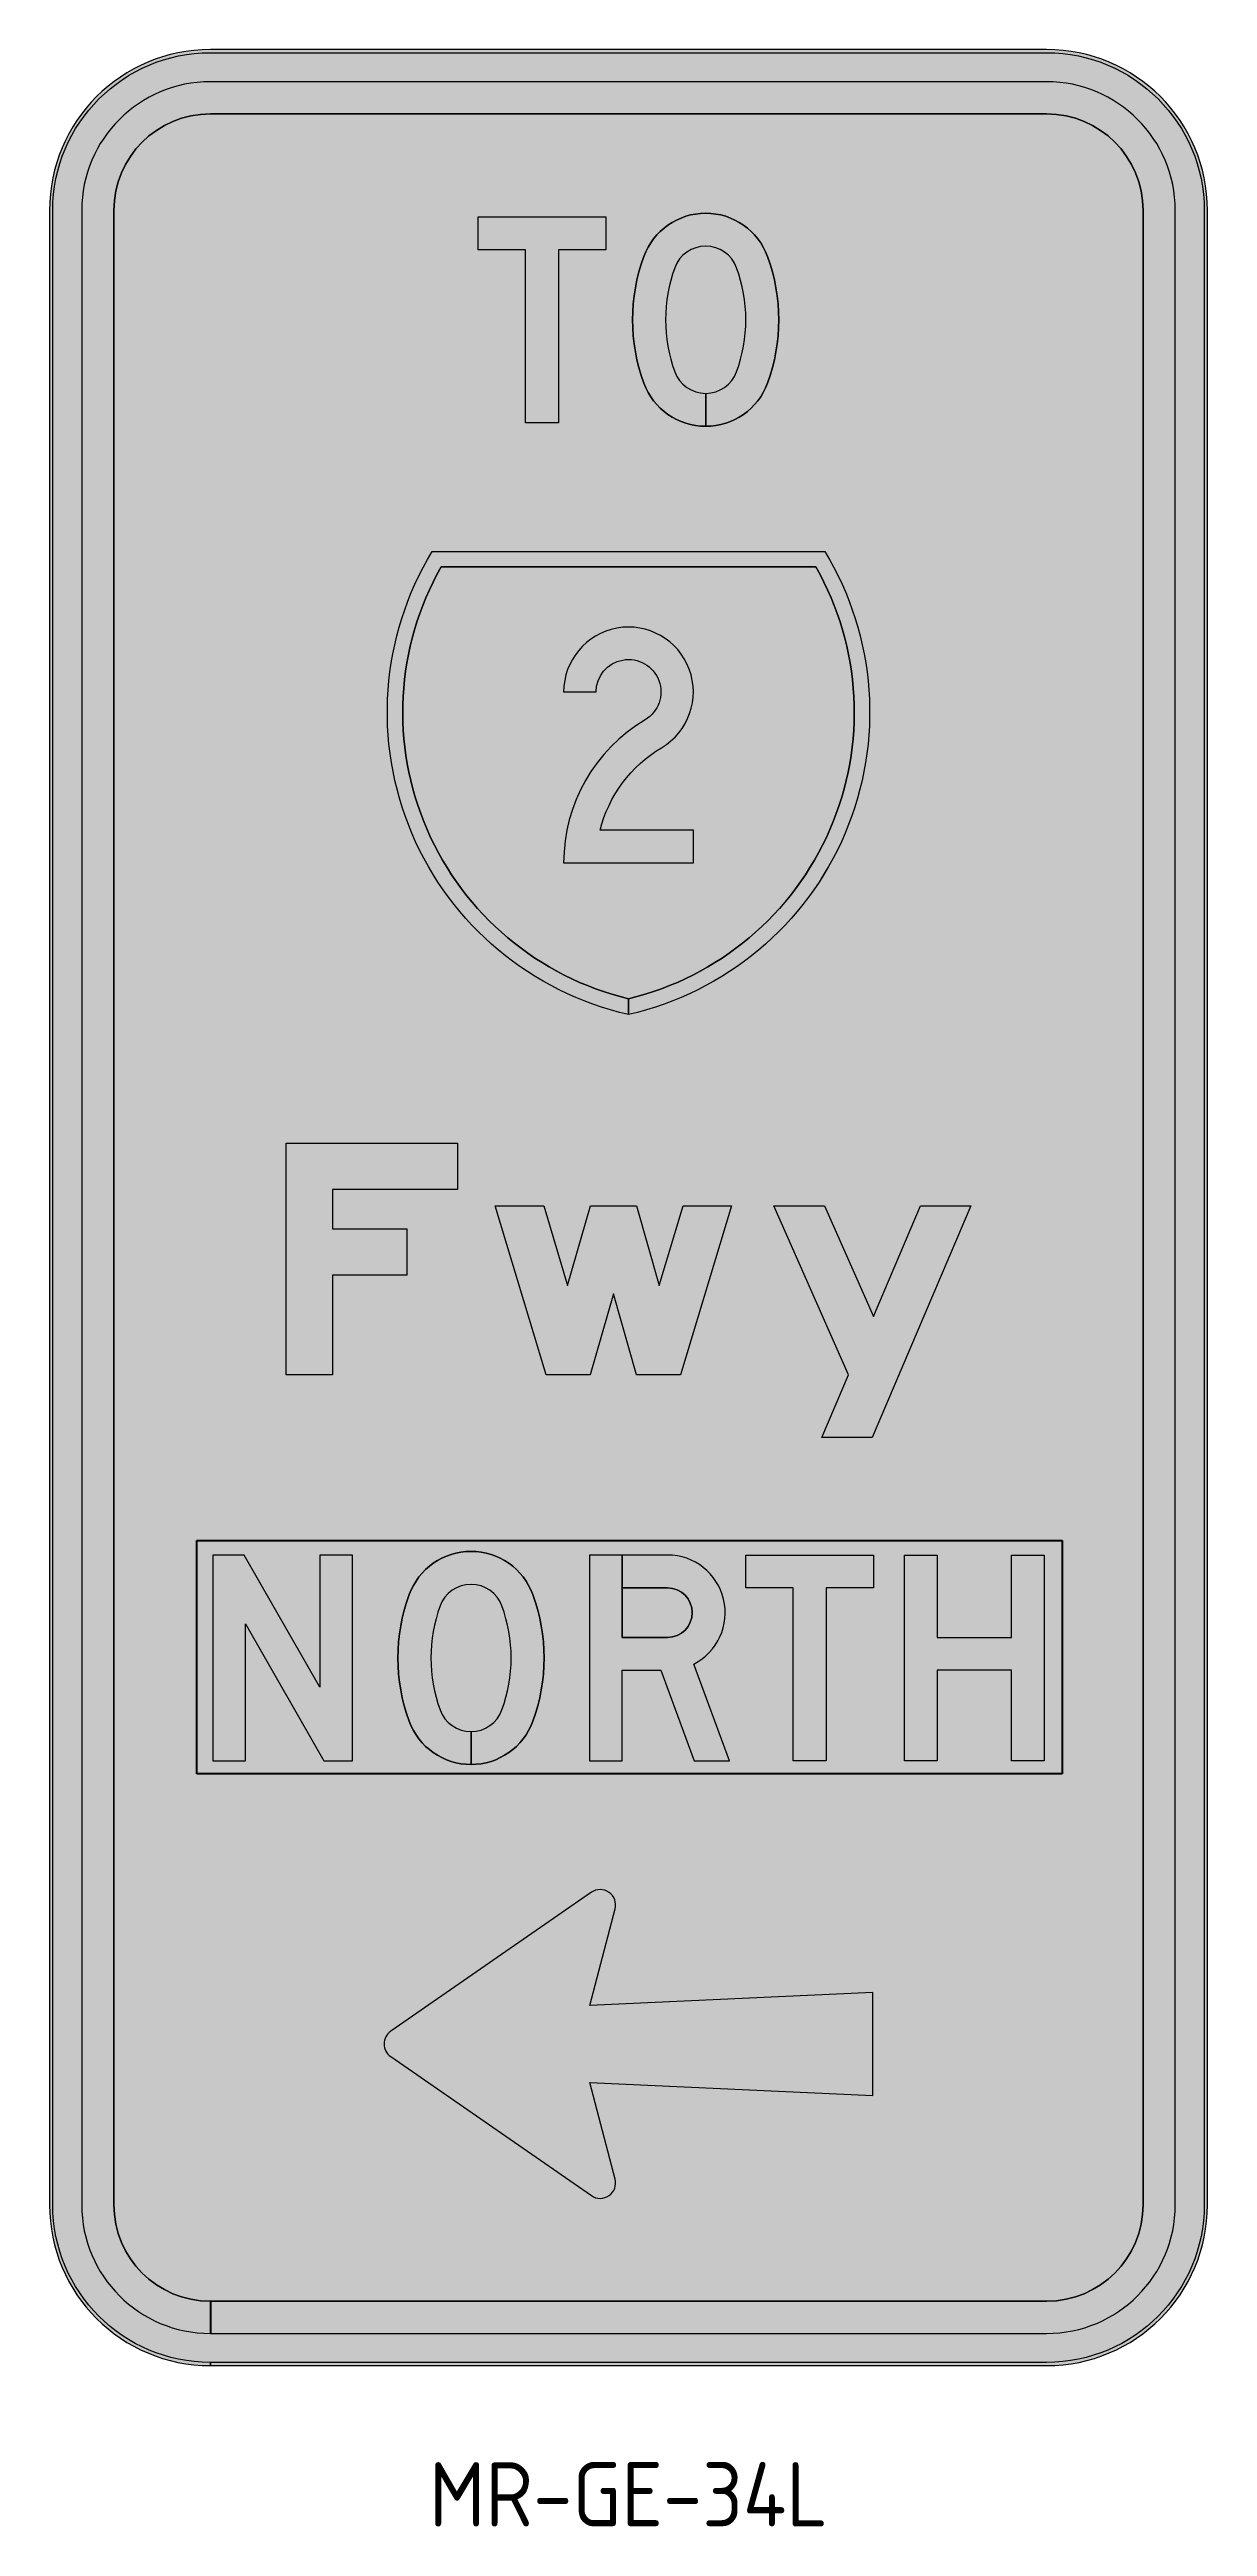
# Model space of a CAD drawing. Header units: millimetres. Extents: x 30918 to 31074, y 8489 to 8585.
# Drawn here: x 30917.5 to 30962.5, y 8488.6 to 8584.8 of the extents above; entities that cross this region are included whole.
import ezdxf
from ezdxf.enums import TextEntityAlignment as Align

# ---------------------------------------------------------------- set-up
doc = ezdxf.new("R2010")
doc.units = ezdxf.units.MM
doc.linetypes.add('CENTERX2', pattern=[101.60000000000001, 63.5, -12.7, 12.7, -12.7])
doc.linetypes.add('DASHED', pattern=[19.049999999999997, 12.7, -6.35])
for name, color, linetype in [('CNSTRN TWO', 30, 'DASHED'), ('T25', 1, 'Continuous'), ('White Colour Layer', 255, 'DASHED')]:
    doc.layers.add(name, color=color, linetype=linetype)
for name, color, linetype, lineweight in [('GSBWFILL', 7, 'Continuous', 0), ('GSCOLORFILL', 7, 'Continuous', 0), ('GSOUTLINE', 7, 'Continuous', 0)]:
    doc.layers.add(name, color=color, linetype=linetype, lineweight=lineweight)
doc.styles.add('ISO', font='isocp2.shx')
doc.styles.add('TSText', font='isocp2.shx')

# ---------------------------------------------------------------- blocks, each defined once
blk = doc.blocks.new('*U159')
at = {"layer": 'GSBWFILL', "linetype": 'Continuous'}
blk.add_hatch(color=256, dxfattribs=at).paths.add_polyline_path([(124, 200), (124, 168), (78, 168), (78, 0), (46, 0), (46, 168), (0, 168), (0, 200)])
at = {"layer": 'GSCOLORFILL', "linetype": 'Continuous'}
blk.add_hatch(color=0, dxfattribs=at).paths.add_polyline_path([(124, 200), (124, 168), (78, 168), (78, 0), (46, 0), (46, 168), (0, 168), (0, 200)])
at = {"layer": 'GSBWFILL'}
blk.add_lwpolyline([(124, 200), (124, 168), (78, 168), (78, 0), (46, 0), (46, 168), (0, 168), (0, 200)], close=True, dxfattribs=at)
at = {"layer": 'GSCOLORFILL', "color": 0}
blk.add_lwpolyline([(124, 200), (124, 168), (78, 168), (78, 0), (46, 0), (46, 168), (0, 168), (0, 200)], close=True, dxfattribs=at)
at = {"layer": 'GSOUTLINE'}
blk.add_lwpolyline([(124, 200), (124, 168), (78, 168), (78, 0), (46, 0), (46, 168), (0, 168), (0, 200)], close=True, dxfattribs=at)
blk = doc.blocks.new('*U160')
at = {"layer": 'GSBWFILL', "linetype": 'Continuous'}
blk.add_hatch(color=256, dxfattribs=at).paths.add_polyline_path([(10.8974677644866, 161.4928538138885, 0.177215189873418), (10.89746776448655, 38.50714618611153, 0.3148253933391206), (71, -3.499999999999993), (71, 28.5, -0.3148253933391204), (40.9487338822433, 49.50357309305578, -0.1772151898734181), (40.94873388224336, 150.4964269069443, -0.6989247311827949), (101.0512661177567, 150.4964269069442, -0.177215189873418), (101.0512661177567, 49.50357309305575, -0.3147395270879065), (71.00999999999999, 28.50000156250005), (71.00999999999999, -3.499999218749977, 0.3147824596861237), (131.1025322355135, 38.5071461861116, 0.1772151898734178), (131.1025322355134, 161.4928538138885, 0.6989247311827947)])
at = {"layer": 'GSCOLORFILL', "linetype": 'Continuous'}
blk.add_hatch(color=0, dxfattribs=at).paths.add_polyline_path([(101.0512661177568, 49.50357309305572, -0.3147395270879071), (71.00999999999999, 28.50000156250002), (71.00999999999999, -3.499999218750006, 0.3147824596861237), (131.1025322355135, 38.50714618611157, 0.1772151898734178), (131.1025322355134, 161.4928538138884, 0.6989247311827952), (10.89746776448658, 161.4928538138884, 0.177215189873418), (10.89746776448658, 38.5071461861115, 0.3148253933391205), (71, -3.500000000000007), (71, 28.49999999999998, -0.3148253933391204), (40.9487338822433, 49.50357309305575, -0.1772151898734182), (40.94873388224337, 150.4964269069443, -0.6989247311827943), (101.0512661177567, 150.4964269069442, -0.177215189873418)])
at = {"layer": 'GSBWFILL'}
blk.add_lwpolyline([(71, -3.499999999999986, -0.3148253933391205), (10.89746776448658, 38.50714618611153, -0.1772151898734181), (10.89746776448658, 161.4928538138885, -0.6989247311827952), (131.1025322355134, 161.4928538138885, -0.1772151898734181), (131.1025322355134, 38.50714618611148, -0.3147824596861233), (71.00999999999999, -3.499999218749981), (71.00999999999999, 28.50000156250004, 0.3147395270879066), (101.0512661177567, 49.50357309305574, 0.1772151898734181), (101.0512661177567, 150.4964269069443, 0.6989247311827952), (40.94873388224335, 150.4964269069442, 0.1772151898734181), (40.94873388224329, 49.50357309305576, 0.3148253933391204), (71, 28.5)], format="xyb", close=True, dxfattribs=at)
at = {"layer": 'GSCOLORFILL', "color": 0}
blk.add_lwpolyline([(71, -3.500000000000014, -0.3148253933391205), (10.89746776448658, 38.50714618611151, -0.1772151898734181), (10.89746776448658, 161.4928538138885, -0.6989247311827952), (131.1025322355134, 161.4928538138885, -0.1772151898734181), (131.1025322355134, 38.50714618611145, -0.3147824596861233), (71.00999999999999, -3.499999218750009), (71.00999999999999, 28.50000156250001, 0.3147395270879066), (101.0512661177567, 49.50357309305571, 0.1772151898734181), (101.0512661177567, 150.4964269069442, 0.6989247311827952), (40.94873388224335, 150.4964269069442, 0.1772151898734181), (40.94873388224329, 49.50357309305573, 0.3148253933391204), (71, 28.49999999999998)], format="xyb", close=True, dxfattribs=at)
at = {"layer": 'GSOUTLINE'}
for points in [[(131.1025322355134, 38.50714618611148, 0.1772151898734181), (131.1025322355134, 161.4928538138885, 0.6989247311827952), (10.89746776448659, 161.4928538138885, 0.1772151898734181), (10.89746776448658, 38.50714618611153, 0.6989247311827952)], [(40.94873388224332, 150.4964269069442, 0.1772151898734181), (40.9487338822433, 49.50357309305576, 0.6989247311827952), (101.0512661177567, 49.50357309305574, 0.1772151898734181), (101.0512661177567, 150.4964269069443, 0.6989247311827952)]]:
    blk.add_lwpolyline(points, format="xyb", close=True, dxfattribs=at)
blk = doc.blocks.new('*U158')
at = {"layer": 'GSCOLORFILL', "color": 7, "xscale": 0.8, "yscale": 0.8, "zscale": 0.8}
for name, p in [('*U159', (0, 0)), ('*U160', (120, 0))]:
    blk.add_blockref(name, p, dxfattribs=at)
blk = doc.blocks.new('*U157')
at = {"layer": 'GSCOLORFILL'}
blk.add_blockref('*U158', (-116.8, 0), dxfattribs=at)
blk = doc.blocks.new('*U168')
at = {"layer": 'GSBWFILL', "linetype": 'Continuous'}
blk.add_hatch(color=256, dxfattribs=at).paths.add_polyline_path([(7.105427357601002e-15, 147.5), (28, 147.5, -1.720287708574407), (70.28571428606928, 123.4185057079758, 0.2647852299283486), (0, 0), (112, 2.842170943040401e-14), (112, 28), (31.44511408668848, 28, -0.2002433019730203), (84.57142857142856, 99.33701141553036, 1.720287708589)])
at = {"layer": 'GSCOLORFILL', "linetype": 'Continuous'}
blk.add_hatch(color=0, dxfattribs=at).paths.add_polyline_path([(70.28571428606934, 123.4185057079758, 0.2647852299283487), (0, 0), (112, -2.842170943040401e-14), (112, 28), (31.44511408668848, 28, -0.2002433019730203), (84.57142857142856, 99.33701141553036, 1.720287708589), (0, 147.5), (28, 147.5, -1.720287708574403)])
at = {"layer": 'GSBWFILL'}
blk.add_lwpolyline([(112, 28), (31.44511408668848, 28, -0.2002433019730203), (84.57142857142856, 99.33701141553036, 1.720287708589), (0, 147.5), (28, 147.5, -1.720287708588999), (70.28571428571428, 123.4185057077652, 0.2647852299275791), (0, 0), (112, 0)], format="xyb", close=True, dxfattribs=at)
at = {"layer": 'GSCOLORFILL', "color": 0}
blk.add_lwpolyline([(112, 28), (31.44511408668848, 28, -0.2002433019730203), (84.57142857142856, 99.33701141553036, 1.720287708589), (0, 147.5), (28, 147.5, -1.720287708588999), (70.28571428571428, 123.4185057077652, 0.2647852299275791), (0, 0), (112, 0)], format="xyb", close=True, dxfattribs=at)
at = {"layer": 'GSOUTLINE'}
blk.add_lwpolyline([(112, 28), (31.44511408668845, 28, -0.2002433019730203), (84.57142857142854, 99.33701141553036, 1.720287708589), (7.105427357601002e-15, 147.5), (28.00000000000001, 147.5, -1.720287708588999), (70.28571428571428, 123.4185057077652, 0.2647852299275791), (0, 0), (112, 0)], format="xyb", close=True, dxfattribs=at)
blk = doc.blocks.new('*U167')
at = {"layer": 'GSCOLORFILL', "color": 7, "xscale": 0.9, "yscale": 0.9, "zscale": 0.9}
blk.add_blockref('*U168', (0, 0), dxfattribs=at)
blk = doc.blocks.new('*U166')
at = {"layer": 'GSCOLORFILL'}
blk.add_blockref('*U167', (-50.40000000000146, 0), dxfattribs=at)
blk = doc.blocks.new('*U163')
at = {"layer": 'GSBWFILL'}
h = blk.add_hatch(color=7, dxfattribs=at)
h.dxf.hatch_style = 1
edge = h.paths.add_edge_path()
edge.add_arc((53.53555633247561, 234.9786037242284), 228.9999999999991, 150.4262659037103, 256.4802975185573)
edge.add_line((0, 12.32428823007066), (-4.865796654485166e-11, 1.108446667785756e-11))
edge.add_arc((53.53555633245995, 234.9786037241987), 241.0000000000001, 148.7508228461417, 257.1652881315012, ccw=False)
edge.add_line((-152.5000000000487, 360.000000000011), (152.4999999999513, 360.000000000011))
edge.add_arc((-53.53555633255738, 234.9786037241987), 241.0000000000001, -77.16284977939631, 31.249177153858284, ccw=False)
edge.add_line((0.009999999951105565, 0.002278540059734269), (0.009999999999990905, 12.32669289244305))
edge.add_arc((-53.53555633255434, 234.9786037242047), 228.9999999999945, 283.5222758018489, 389.5737340962971)
edge.add_line((145.6306154533809, 348.000000000011), (-145.6306154534782, 348.0000000000111))
at = {"layer": 'GSCOLORFILL', "true_color": 0x003f87}
h = blk.add_hatch(color=156, dxfattribs=at)
h.dxf.hatch_style = 1
edge = h.paths.add_edge_path()
edge.add_line((-152.5000000000487, 360.000000000011), (152.4999999999513, 360.000000000011))
edge.add_arc((-53.53555633255723, 234.9786037241987), 241.0000000000001, -77.16528813150109, 31.249177153858284, ccw=False)
edge.add_arc((53.53555633245992, 234.9786037241987), 241, 148.7508228461417, 257.1652881315012, ccw=False)
at = {"layer": 'GSCOLORFILL', "true_color": 0xf5f5f5}
h = blk.add_hatch(color=7, dxfattribs=at)
h.dxf.hatch_style = 1
edge = h.paths.add_edge_path()
edge.add_arc((53.53555633247561, 234.9786037242284), 228.9999999999991, 150.4262659037103, 256.4802975185573)
edge.add_line((0, 12.32428823007066), (-4.865796654485166e-11, 1.108446667785756e-11))
edge.add_arc((53.53555633245995, 234.9786037241987), 241.0000000000001, 148.7508228461417, 257.1652881315012, ccw=False)
edge.add_line((-152.5000000000487, 360.000000000011), (152.4999999999513, 360.000000000011))
edge.add_arc((-53.53555633255738, 234.9786037241987), 241.0000000000001, -77.16284977939631, 31.249177153858284, ccw=False)
edge.add_line((0.009999999951105565, 0.002278540059734269), (0.01000000000021828, 12.32669289244305))
edge.add_arc((-53.53555633255422, 234.9786037242046), 228.9999999999945, 283.522275801849, 389.5737340962971)
edge.add_line((145.6306154533809, 348.000000000011), (-145.6306154534782, 348.0000000000111))
at = {"layer": 'GSBWFILL', "color": 7}
blk.add_lwpolyline([(-145.6306154534782, 348.0000000000111, 0.4988760054850562), (0, 12.32428823007066), (-4.865796654485166e-11, 1.108446667785756e-11, -0.5118055007378638), (-152.5000000000487, 360.000000000011), (152.4999999999513, 360.000000000011, -0.5117920745780214), (0.009999999951105565, 0.002278540059734269), (0.009999999999990905, 12.32669289244305, 0.498861982884364), (145.6306154533809, 348.000000000011)], format="xyb", close=True, dxfattribs=at)
at = {"layer": 'GSCOLORFILL', "color": 156, "true_color": 0x003f87}
blk.add_lwpolyline([(-152.5000000000487, 360.000000000011), (152.4999999999513, 360.000000000011, -0.5118055007378639), (-4.865796654485166e-11, 1.105604496842716e-11, -0.5118055007378639)], format="xyb", close=True, dxfattribs=at)
at = {"layer": 'GSCOLORFILL', "color": 7, "true_color": 0xf5f5f5}
blk.add_lwpolyline([(-145.6306154534782, 348.0000000000111, 0.4988760054850562), (0, 12.32428823007066), (-4.865796654485166e-11, 1.108446667785756e-11, -0.5118055007378638), (-152.5000000000487, 360.000000000011), (152.4999999999513, 360.000000000011, -0.5117920745780214), (0.009999999951105565, 0.002278540059734269), (0.01000000000021828, 12.32669289244305, 0.498861982884364), (145.6306154533809, 348.000000000011)], format="xyb", close=True, dxfattribs=at)
at = {"layer": 'GSOUTLINE', "color": 7}
for points in [[(-152.5000000000486, 360.000000000011), (152.4999999999513, 360.000000000011, -0.5118055007378639), (-4.854427970713004e-11, 1.105604496842716e-11, -0.5118055007378639)], [(-145.6306154534782, 348.000000000011), (145.6306154533809, 348.000000000011, -0.4988760054850561), (-4.854427970713004e-11, 12.32428823004796, -0.498876005485056)]]:
    blk.add_lwpolyline(points, format="xyb", close=True, dxfattribs=at)
blk.add_blockref('*U166', (0, 118))
blk = doc.blocks.new('*U238')
at = {"layer": 'GSBWFILL', "transparency": 33554687}
blk.add_hatch(color=256, dxfattribs=at).paths.add_polyline_path([(-324.75, -875), (325, -875, 0.414213562373095), (425, -775), (425, 775, 0.414213562373095), (325, 875), (-325, 875, 0.414213562373095), (-425, 775), (-425, -775, 0.414213562373095), (-325, -875), (-325, -850, -0.414213562373095), (-400, -775), (-400, 775, -0.414213562373095), (-325, 850), (325, 850, -0.414213562373095), (400, 775), (400, -775, -0.414213562373095), (325, -850), (-324.75, -850)])
at = {"layer": 'GSCOLORFILL', "transparency": 33554687}
for color, points in [(126, [(-325, -900), (325, -900, 0.414213562373095), (450, -775), (450, 775, 0.414213562373095), (325, 900), (-325, 900, 0.414213562373095), (-450, 775), (-450, -775, 0.414213562373095)]), (126, [(-324.9749999999985, -900), (325, -900, 0.414213562373095), (450, -775), (450, 775, 0.414213562373095), (325, 900), (-325, 900, 0.414213562373095), (-450, 775), (-450, -775, 0.414213562373095), (-325, -900), (-325, -897.5, -0.414213562373095), (-447.5, -775), (-447.5, 775, -0.414213562373095), (-325, 897.5), (325, 897.5, -0.414213562373095), (447.5, 775), (447.5, -775, -0.414213562373095), (325, -897.5), (-324.9749999999985, -897.5)]), (7, [(-324.75, -875), (325, -875, 0.414213562373095), (425, -775), (425, 775, 0.414213562373095), (325, 875), (-325, 875, 0.414213562373095), (-425, 775), (-425, -775, 0.414213562373095), (-325, -875), (-325, -850, -0.414213562373095), (-400, -775), (-400, 775, -0.414213562373095), (-325, 850), (325, 850, -0.414213562373095), (400, 775), (400, -775, -0.414213562373095), (325, -850), (-324.75, -850)])]:
    blk.add_hatch(color=color, dxfattribs=at).paths.add_polyline_path(points)
at = {"layer": 'GSBWFILL', "linetype": 'Continuous', "transparency": 33554687}
for points in [[(-325, -900), (325, -900, 0.414213562373095), (450, -775), (450, 775, 0.414213562373095), (325, 900), (-325, 900, 0.414213562373095), (-450, 775), (-450, -775, 0.414213562373095), (-325, -900)], [(-324.75, -875), (325, -875, 0.414213562373095), (425, -775), (425, 775, 0.414213562373095), (325, 875), (-325, 875, 0.414213562373095), (-425, 775), (-425, -775, 0.414213562373095), (-325, -875), (-325, -850, -0.414213562373095), (-400, -775), (-400, 775, -0.414213562373095), (-325, 850), (325, 850, -0.414213562373095), (400, 775), (400, -775, -0.414213562373095), (325, -850), (-324.75, -850), (-324.75, -875)]]:
    blk.add_lwpolyline(points, format="xyb", close=True, dxfattribs=at).dxf.unprotected_set("ltscale", 0)
at = {"layer": 'GSCOLORFILL', "color": 126, "linetype": 'Continuous', "transparency": 33554687}
for points in [[(-325, -900), (325, -900, 0.414213562373095), (450, -775), (450, 775, 0.414213562373095), (325, 900), (-325, 900, 0.414213562373095), (-450, 775), (-450, -775, 0.414213562373095), (-325, -900)], [(-324.9749999999985, -900), (325, -900, 0.414213562373095), (450, -775), (450, 775, 0.414213562373095), (325, 900), (-325, 900, 0.414213562373095), (-450, 775), (-450, -775, 0.414213562373095), (-325, -900), (-325, -897.5, -0.414213562373095), (-447.5, -775), (-447.5, 775, -0.414213562373095), (-325, 897.5), (325, 897.5, -0.414213562373095), (447.5, 775), (447.5, -775, -0.414213562373095), (325, -897.5), (-324.9749999999985, -897.5), (-324.9749999999985, -900)]]:
    blk.add_lwpolyline(points, format="xyb", close=True, dxfattribs=at).dxf.unprotected_set("ltscale", 0)
at = {"layer": 'GSCOLORFILL', "color": 7, "linetype": 'Continuous', "transparency": 33554687}
blk.add_lwpolyline([(-324.75, -875), (325, -875, 0.414213562373095), (425, -775), (425, 775, 0.414213562373095), (325, 875), (-325, 875, 0.414213562373095), (-425, 775), (-425, -775, 0.414213562373095), (-325, -875), (-325, -850, -0.414213562373095), (-400, -775), (-400, 775, -0.414213562373095), (-325, 850), (325, 850, -0.414213562373095), (400, 775), (400, -775, -0.414213562373095), (325, -850), (-324.75, -850), (-324.75, -875)], format="xyb", close=True, dxfattribs=at).dxf.unprotected_set("ltscale", 0)
at = {"layer": 'GSOUTLINE', "linetype": 'Continuous', "transparency": 33554687}
for points in [[(-325, -900), (325, -900, 0.414213562373095), (450, -775), (450, 775, 0.414213562373095), (325, 900), (-325, 900, 0.414213562373095), (-450, 775), (-450, -775, 0.414213562373095), (-325, -900)], [(-325, -875), (325, -875, 0.414213562373095), (425, -775), (425, 775, 0.414213562373095), (325, 875), (-325, 875, 0.414213562373095), (-425, 775), (-425, -775, 0.414213562373095), (-325, -875)], [(-325, -850), (325, -850, 0.414213562373095), (400, -775), (400, 775, 0.414213562373095), (325, 850), (-325, 850, 0.414213562373095), (-400, 775), (-400, -775, 0.414213562373095), (-325, -850)]]:
    blk.add_lwpolyline(points, format="xyb", close=True, dxfattribs=at).dxf.unprotected_set("ltscale", 0)
at = {"layer": 'GSBWFILL', "color": 250, "transparency": 33554687, "style": 'TSText'}
for s in ['levels:GSCOLORFILL|GSBWFILL|GSOUTLINE', 'chevronShoulderRadius:300.000', 'panelStyle:MR-FWYSOUTH.ssm', 'constructPanels:900|600|450', 'panelBorderRadius:300.000', 'chevronTipRadius:300.000', 'constructPanelMode:0', 'panelRoundCorners:0', 'panelStation:none', 'heightRounding:10', 'panelHeightLock:1', 'widthRounding:10', 'panelWidthLock:1', 'legendMaterial:0', 'panelName:name', 'panelMounting:0', 'panelStandard:1', 'panelMaterial:0', 'panelQuantity:1', 'marginAlign:9', 'panelShape:0', 'panelSizes:', 'version:2']:
    blk.add_text(s, height=0.001, dxfattribs=at).set_placement((0, 899.9979999999996), align=Align.CENTER)
blk = doc.blocks.new('*U197')
at = {"layer": 'GSBWFILL', "linetype": 'Continuous'}
blk.add_hatch(color=256, dxfattribs=at).paths.add_polyline_path([(31.99999999999998, 133), (108, 0), (136, 0), (136, 200), (104, 200), (104, 71.49806198638842), (30.57032113507903, 200), (0, 200), (0, 0), (32, 0)])
at = {"layer": 'GSCOLORFILL', "linetype": 'Continuous'}
blk.add_hatch(color=0, dxfattribs=at).paths.add_polyline_path([(104, 71.49806198638845), (30.57032113507903, 200), (0, 200), (0, 0), (32, 0), (32, 133), (108, 0), (136, 0), (136, 200), (104, 200)])
at = {"layer": 'GSBWFILL'}
blk.add_lwpolyline([(136, 0), (136, 200), (104, 200), (104, 71.49806198638845), (30.57032113507904, 200), (0, 200), (0, 0), (32, 0), (32, 133), (108, 0)], close=True, dxfattribs=at)
at = {"layer": 'GSCOLORFILL', "color": 0}
blk.add_lwpolyline([(136, 0), (136, 200), (104, 200), (104, 71.49806198638845), (30.57032113507904, 200), (0, 200), (0, 0), (32, 0), (32, 133), (108, 0)], close=True, dxfattribs=at)
at = {"layer": 'GSOUTLINE'}
blk.add_lwpolyline([(136, 0), (136, 200), (104, 200), (104, 71.49806198638845), (30.57032113507906, 200), (0, 200), (0, 0), (32, 0), (32, 133), (108, 0)], close=True, dxfattribs=at)
blk = doc.blocks.new('*U198')
at = {"layer": 'GSBWFILL', "linetype": 'Continuous'}
blk.add_hatch(color=256, dxfattribs=at).paths.add_polyline_path([(10.8974677644866, 161.4928538138885, 0.177215189873418), (10.89746776448655, 38.50714618611153, 0.3148253933391206), (71, -3.499999999999993), (71, 28.5, -0.3148253933391204), (40.9487338822433, 49.50357309305578, -0.1772151898734181), (40.94873388224336, 150.4964269069443, -0.6989247311827949), (101.0512661177567, 150.4964269069442, -0.177215189873418), (101.0512661177567, 49.50357309305575, -0.3147395270879065), (71.00999999999999, 28.50000156250005), (71.00999999999999, -3.499999218749977, 0.3147824596861237), (131.1025322355135, 38.5071461861116, 0.1772151898734178), (131.1025322355134, 161.4928538138885, 0.6989247311827947)])
at = {"layer": 'GSCOLORFILL', "linetype": 'Continuous'}
blk.add_hatch(color=0, dxfattribs=at).paths.add_polyline_path([(101.0512661177568, 49.50357309305572, -0.3147395270879071), (71.00999999999999, 28.50000156250002), (71.00999999999999, -3.499999218750006, 0.3147824596861237), (131.1025322355135, 38.50714618611157, 0.1772151898734178), (131.1025322355134, 161.4928538138884, 0.6989247311827952), (10.89746776448658, 161.4928538138884, 0.177215189873418), (10.89746776448658, 38.5071461861115, 0.3148253933391205), (71, -3.500000000000007), (71, 28.49999999999998, -0.3148253933391204), (40.9487338822433, 49.50357309305575, -0.1772151898734182), (40.94873388224337, 150.4964269069443, -0.6989247311827943), (101.0512661177567, 150.4964269069442, -0.177215189873418)])
at = {"layer": 'GSBWFILL'}
blk.add_lwpolyline([(71, -3.499999999999986, -0.3148253933391205), (10.89746776448658, 38.50714618611153, -0.1772151898734181), (10.89746776448658, 161.4928538138885, -0.6989247311827952), (131.1025322355134, 161.4928538138885, -0.1772151898734181), (131.1025322355134, 38.50714618611148, -0.3147824596861233), (71.00999999999999, -3.499999218749981), (71.00999999999999, 28.50000156250004, 0.3147395270879066), (101.0512661177567, 49.50357309305574, 0.1772151898734181), (101.0512661177567, 150.4964269069443, 0.6989247311827952), (40.94873388224335, 150.4964269069442, 0.1772151898734181), (40.94873388224329, 49.50357309305576, 0.3148253933391204), (71, 28.5)], format="xyb", close=True, dxfattribs=at)
at = {"layer": 'GSCOLORFILL', "color": 0}
blk.add_lwpolyline([(71, -3.500000000000014, -0.3148253933391205), (10.89746776448658, 38.50714618611151, -0.1772151898734181), (10.89746776448658, 161.4928538138885, -0.6989247311827952), (131.1025322355134, 161.4928538138885, -0.1772151898734181), (131.1025322355134, 38.50714618611145, -0.3147824596861233), (71.00999999999999, -3.499999218750009), (71.00999999999999, 28.50000156250001, 0.3147395270879066), (101.0512661177567, 49.50357309305571, 0.1772151898734181), (101.0512661177567, 150.4964269069442, 0.6989247311827952), (40.94873388224335, 150.4964269069442, 0.1772151898734181), (40.94873388224329, 49.50357309305573, 0.3148253933391204), (71, 28.49999999999998)], format="xyb", close=True, dxfattribs=at)
at = {"layer": 'GSOUTLINE'}
for points in [[(131.1025322355134, 38.50714618611148, 0.1772151898734181), (131.1025322355134, 161.4928538138885, 0.6989247311827952), (10.89746776448659, 161.4928538138885, 0.1772151898734181), (10.89746776448658, 38.50714618611153, 0.6989247311827952)], [(40.94873388224332, 150.4964269069442, 0.1772151898734181), (40.9487338822433, 49.50357309305576, 0.6989247311827952), (101.0512661177567, 49.50357309305574, 0.1772151898734181), (101.0512661177567, 150.4964269069443, 0.6989247311827952)]]:
    blk.add_lwpolyline(points, format="xyb", close=True, dxfattribs=at)
blk = doc.blocks.new('*U199')
at = {"layer": 'GSBWFILL'}
h = blk.add_hatch(color=256, dxfattribs=at)
edge = h.paths.add_edge_path()
edge.add_line((32.005, 200.0000000000001), (32.005, 168))
edge.add_line((32.005, 168), (75.95926078043158, 168))
edge.add_arc((75.95926078043156, 144), 24, -90, 90, ccw=False)
edge.add_line((75.95926078043158, 120), (32, 120))
edge.add_line((32, 120), (32, 200.0000000000001))
edge.add_line((32, 200.0000000000001), (0, 200.0000000000001))
edge.add_line((0, 200.0000000000001), (0, 0))
edge.add_line((0, 0), (32, 0))
edge.add_line((32, 0), (32, 87.99999999999999))
edge.add_line((32, 87.99999999999999), (69.56177767763825, 87.99999999999989))
edge.add_line((69.56177767763825, 87.99999999999989), (101.9068749928872, -1.13686837721616e-13))
edge.add_line((101.9068749928872, -1.13686837721616e-13), (136.0000005012898, 0))
edge.add_line((136.0000005012898, 0), (101.4069289715749, 94.11597266024452))
edge.add_arc((75.95926078043153, 144), 56.00000000000001, 297.0277924266878, 449.9999999999999)
edge.add_line((75.95926078043158, 200), (32.005, 200.0000000000001))
at = {"layer": 'GSCOLORFILL'}
h = blk.add_hatch(color=0, dxfattribs=at)
edge = h.paths.add_edge_path()
edge.add_line((32.005, 200.0000000000001), (32.005, 168))
edge.add_line((32.005, 168), (75.95926078043158, 168))
edge.add_arc((75.95926078043156, 144), 24, -90, 90, ccw=False)
edge.add_line((75.95926078043158, 120), (32, 120))
edge.add_line((32, 120), (32, 200.0000000000001))
edge.add_line((32, 200.0000000000001), (0, 200.0000000000001))
edge.add_line((0, 200.0000000000001), (0, 0))
edge.add_line((0, 0), (32, 0))
edge.add_line((32, 0), (32, 87.99999999999999))
edge.add_line((32, 87.99999999999999), (69.56177767763825, 87.99999999999989))
edge.add_line((69.56177767763825, 87.99999999999989), (101.9068749928872, -1.13686837721616e-13))
edge.add_line((101.9068749928872, -1.13686837721616e-13), (136.0000005012898, 0))
edge.add_line((136.0000005012898, 0), (101.4069289715749, 94.11597266024452))
edge.add_arc((75.95926078043153, 144), 56.00000000000001, 297.0277924266878, 449.9999999999999)
edge.add_line((75.95926078043158, 200), (32.005, 200.0000000000001))
at = {"layer": 'GSBWFILL'}
blk.add_lwpolyline([(32.005, 200.0000000000001), (32.005, 168), (75.95926078043158, 168, -0.9999999999999997), (75.95926078043158, 120), (32, 120), (32, 200.0000000000001), (0, 200.0000000000001), (0, 0), (32, 0), (32, 87.99999999999999), (69.56177767763825, 87.99999999999989), (101.9068749928872, -1.13686837721616e-13), (136.0000005012898, 0), (101.4069289715749, 94.11597266024452, 0.7881398215037695), (75.95926078043158, 200)], format="xyb", close=True, dxfattribs=at)
at = {"layer": 'GSCOLORFILL', "color": 0}
blk.add_lwpolyline([(32.005, 200.0000000000001), (32.005, 168), (75.95926078043158, 168, -0.9999999999999997), (75.95926078043158, 120), (32, 120), (32, 200.0000000000001), (0, 200.0000000000001), (0, 0), (32, 0), (32, 87.99999999999999), (69.56177767763825, 87.99999999999989), (101.9068749928872, -1.13686837721616e-13), (136.0000005012898, 0), (101.4069289715749, 94.11597266024452, 0.7881398215037695), (75.95926078043158, 200)], format="xyb", close=True, dxfattribs=at)
at = {"layer": 'GSOUTLINE'}
for points in [[(75.95926078043153, 200), (0, 200.0000000000001), (0, 0), (32, 0), (32.00000000000001, 87.99999999999999), (69.56177767763825, 87.99999999999989), (101.9068749928872, -1.13686837721616e-13), (136.0000005012898, 0), (101.4069289715749, 94.11597266024451, 0.7881398215037693)], [(75.95926078043156, 168), (32.00000000000003, 168), (32.00000000000001, 120), (75.95926078043156, 120, 0.9999999999999994)]]:
    blk.add_lwpolyline(points, format="xyb", close=True, dxfattribs=at)
blk = doc.blocks.new('*U200')
at = {"layer": 'GSBWFILL', "linetype": 'Continuous'}
blk.add_hatch(color=256, dxfattribs=at).paths.add_polyline_path([(124, 200), (124, 168), (78, 168), (78, 0), (46, 0), (46, 168), (0, 168), (0, 200)])
at = {"layer": 'GSCOLORFILL', "linetype": 'Continuous'}
blk.add_hatch(color=0, dxfattribs=at).paths.add_polyline_path([(124, 200), (124, 168), (78, 168), (78, 0), (46, 0), (46, 168), (0, 168), (0, 200)])
at = {"layer": 'GSBWFILL'}
blk.add_lwpolyline([(124, 200), (124, 168), (78, 168), (78, 0), (46, 0), (46, 168), (0, 168), (0, 200)], close=True, dxfattribs=at)
at = {"layer": 'GSCOLORFILL', "color": 0}
blk.add_lwpolyline([(124, 200), (124, 168), (78, 168), (78, 0), (46, 0), (46, 168), (0, 168), (0, 200)], close=True, dxfattribs=at)
at = {"layer": 'GSOUTLINE'}
blk.add_lwpolyline([(124, 200), (124, 168), (78, 168), (78, 0), (46, 0), (46, 168), (0, 168), (0, 200)], close=True, dxfattribs=at)
blk = doc.blocks.new('*U201')
at = {"layer": 'GSBWFILL', "linetype": 'Continuous'}
blk.add_hatch(color=256, dxfattribs=at).paths.add_polyline_path([(0, 0), (32, 0), (32, 88), (104, 88), (104, 0), (136, 0), (136, 200), (104, 200), (104, 120), (32, 120), (32, 200), (0, 200)])
at = {"layer": 'GSCOLORFILL', "linetype": 'Continuous'}
blk.add_hatch(color=0, dxfattribs=at).paths.add_polyline_path([(104, 88), (104, 0), (136, 0), (136, 200), (104, 200), (104, 120), (32, 120), (32, 200), (0, 200), (0, 0), (32, 0), (32, 88)])
at = {"layer": 'GSBWFILL'}
blk.add_lwpolyline([(0, 200), (32, 200), (32, 120), (104, 120), (104, 200), (136, 200), (136, 0), (104, 0), (104, 88), (32, 88), (32, 0), (0, 0)], close=True, dxfattribs=at)
at = {"layer": 'GSCOLORFILL', "color": 0}
blk.add_lwpolyline([(0, 200), (32, 200), (32, 120), (104, 120), (104, 200), (136, 200), (136, 0), (104, 0), (104, 88), (32, 88), (32, 0), (0, 0)], close=True, dxfattribs=at)
at = {"layer": 'GSOUTLINE'}
blk.add_lwpolyline([(0, 200), (32, 200), (32, 120), (104, 120), (104, 200), (136, 200), (136, 0), (104, 0), (104, 88), (32, 88), (32, 0), (0, 0)], close=True, dxfattribs=at)
blk = doc.blocks.new('*U196')
at = {"layer": 'CNSTRN TWO', "color": 7}
for name, p, xscale, yscale, zscale in [('*U197', (0, 0), 0.8, 0.8, 0.8), ('*U198', (144, 0), 0.8, 0.8, 0.8), ('*U199', (292.8, 0), 0.7999999970512364, 0.8, 0.7999999970512364), ('*U200', (414.4, 0), 0.7999999999999997, 0.7999999999999997, 0.7999999999999997), ('*U201', (537.6, 0), 0.8, 0.8, 0.8)]:
    blk.add_blockref(name, p, dxfattribs=dict(at, xscale=xscale, yscale=yscale, zscale=zscale))
blk = doc.blocks.new('*U195')
at = {"layer": 'CNSTRN TWO'}
blk.add_blockref('*U196', (-323.2, 0), dxfattribs=at)
blk = doc.blocks.new('*U189')
at = {"layer": 'GSBWFILL', "linetype": 'Continuous'}
blk.add_hatch(color=256, dxfattribs=at).paths.add_polyline_path([(39.99999999999999, 160), (148, 160), (148, 200), (0, 200), (0, 0), (40, 1.4210854715202e-14), (40, 86), (104, 86), (104, 126), (40, 126)])
at = {"layer": 'GSCOLORFILL', "linetype": 'Continuous'}
blk.add_hatch(color=0, dxfattribs=at).paths.add_polyline_path([(0, 200), (0, 0), (40, 1.4210854715202e-14), (40, 86), (104, 86), (104, 126), (40, 126), (40.00000000000001, 160), (148, 160), (148, 200)])
at = {"layer": 'GSBWFILL'}
blk.add_lwpolyline([(0, 200), (148, 200), (148, 160), (40, 160), (40, 126), (104, 126), (104, 85.99999999999999), (40, 86), (40, 1.4210854715202e-14), (0, 0)], close=True, dxfattribs=at)
at = {"layer": 'GSCOLORFILL', "color": 0}
blk.add_lwpolyline([(0, 200), (148, 200), (148, 160), (40, 160), (40, 126), (104, 126), (104, 85.99999999999999), (40, 86), (40, 1.4210854715202e-14), (0, 0)], close=True, dxfattribs=at)
at = {"layer": 'GSOUTLINE'}
blk.add_lwpolyline([(0, 200), (148, 200), (148, 160), (40, 160), (40, 126), (104, 126), (104, 85.99999999999999), (39.99999999999999, 86), (40, 1.4210854715202e-14), (0, 0)], close=True, dxfattribs=at)
blk = doc.blocks.new('*U190')
at = {"layer": 'GSBWFILL', "linetype": 'Continuous'}
blk.add_hatch(color=256, dxfattribs=at).paths.add_polyline_path([(204, 146), (160, 0), (122, 0), (102, 70), (82, 0), (44, 0), (0, 146), (41.77700409235484, 146), (62.48315298305647, 77.29323322630815), (82.11365777553988, 146), (121.8863422244601, 146), (141.5168470169435, 77.29323322630815), (162.2229959076452, 146)])
at = {"layer": 'GSCOLORFILL', "linetype": 'Continuous'}
blk.add_hatch(color=0, dxfattribs=at).paths.add_polyline_path([(204, 146), (160, 0), (122, 0), (102, 70), (82, 0), (44, 0), (0, 146), (41.77700409235484, 146), (62.48315298305647, 77.29323322630815), (82.11365777553988, 146), (121.8863422244601, 146), (141.5168470169435, 77.29323322630815), (162.2229959076452, 146)])
at = {"layer": 'GSBWFILL'}
blk.add_lwpolyline([(204, 146), (160, 0), (122, 0), (102, 70), (82, 0), (44, 0), (0, 146), (41.77700409235484, 146), (62.48315298305647, 77.29323322630815), (82.11365777553988, 146), (121.8863422244601, 146), (141.5168470169435, 77.29323322630815), (162.2229959076452, 146)], close=True, dxfattribs=at)
at = {"layer": 'GSCOLORFILL', "color": 0}
blk.add_lwpolyline([(204, 146), (160, 0), (122, 0), (102, 70), (82, 0), (44, 0), (0, 146), (41.77700409235484, 146), (62.48315298305647, 77.29323322630815), (82.11365777553988, 146), (121.8863422244601, 146), (141.5168470169435, 77.29323322630815), (162.2229959076452, 146)], close=True, dxfattribs=at)
at = {"layer": 'GSOUTLINE'}
blk.add_lwpolyline([(204, 146), (160, 0), (122, 0), (102, 70), (82, 0), (44, 0), (2.842170943040401e-14, 146), (41.77700409235486, 146), (62.48315298305649, 77.29323322630815), (82.11365777553989, 146), (121.8863422244601, 146), (141.5168470169435, 77.29323322630815), (162.2229959076452, 146)], close=True, dxfattribs=at)
blk = doc.blocks.new('*U191')
at = {"layer": 'GSBWFILL', "linetype": 'Continuous'}
blk.add_hatch(color=256, dxfattribs=at).paths.add_polyline_path([(43.7281398157086, 146), (85.93029492603529, 50.45393541232179), (126.5373723757986, 146), (170, 146), (85, -54.00000000000003), (41.53737237579853, -54.00000000000003), (64.48737237579854, 9.200074226387237e-15), (0, 146)])
at = {"layer": 'GSCOLORFILL', "linetype": 'Continuous'}
blk.add_hatch(color=0, dxfattribs=at).paths.add_polyline_path([(43.7281398157086, 146), (85.93029492603529, 50.45393541232179), (126.5373723757986, 146), (170, 146), (85, -54.00000000000003), (41.53737237579853, -54.00000000000003), (64.48737237579854, 9.200074226387237e-15), (0, 146)])
at = {"layer": 'GSBWFILL'}
blk.add_lwpolyline([(43.7281398157086, 146), (85.93029492603529, 50.45393541232179), (126.5373723757986, 146), (170, 146), (85, -54.00000000000003), (41.53737237579853, -54.00000000000003), (64.48737237579854, 9.200074226387237e-15), (0, 146)], close=True, dxfattribs=at)
at = {"layer": 'GSCOLORFILL', "color": 0}
blk.add_lwpolyline([(43.7281398157086, 146), (85.93029492603529, 50.45393541232179), (126.5373723757986, 146), (170, 146), (85, -54.00000000000003), (41.53737237579853, -54.00000000000003), (64.48737237579854, 9.200074226387237e-15), (0, 146)], close=True, dxfattribs=at)
at = {"layer": 'GSOUTLINE'}
blk.add_lwpolyline([(43.7281398157086, 146), (85.9302949260353, 50.45393541232179), (126.5373723757985, 146), (170, 146), (85, -54.00000000000003), (41.53737237579853, -54.00000000000003), (64.48737237579854, 9.200074226387237e-15), (1.358696353258338e-14, 146)], close=True, dxfattribs=at)
blk = doc.blocks.new('*U188')
at = {"layer": 'CNSTRN TWO', "color": 7, "xscale": 0.9, "yscale": 0.9, "zscale": 0.9}
for name, p in [('*U189', (0, 0)), ('*U190', (162.4705882352942, 0)), ('*U191', (379.0000000000001, 0))]:
    blk.add_blockref(name, p, dxfattribs=at)
blk = doc.blocks.new('*U187')
at = {"layer": 'CNSTRN TWO'}
blk.add_blockref('*U188', (-266, 0), dxfattribs=at)

msp = doc.modelspace()

# ---------------------------------------------------------------- hatches: boundary and pattern name
at = {"layer": 'GSBWFILL', "true_color": 0xffffff, "transparency": 33554687}
msp.add_hatch(color=7, dxfattribs=at).paths.add_polyline_path([(30949.53627132259, 8509.315674166977), (30938.53722980293, 8508.815717734265), (30939.51761290983, 8512.563548213046), (30939.5362947975, 8512.68349315609), (30939.53044958626, 8512.804743458331), (30939.50031657859, 8512.922335142293), (30939.44712941737, 8513.031454014033), (30939.37306558064, 8513.127632755844), (30939.28115723582, 8513.206933817888), (30939.17516710306, 8513.266110621156), (30939.05943440973, 8513.302740472152), (30938.93869724287, 8513.315323747765), (30938.81789857222, 8513.303345289718), (30938.7019838855, 8513.267295495107), (30938.59569872053, 8513.208650239581), (30930.79637837023, 8507.809120766295), (30930.70808614692, 8507.734440304741), (30930.63576178089, 8507.644207970669), (30930.582092327, 8507.541776150643), (30930.54907175735, 8507.430950476657), (30930.53792687955, 8507.31584843613), (30930.54907175735, 8507.200746395603), (30930.582092327, 8507.089920721617), (30930.63576178089, 8506.987488901592), (30930.70808614692, 8506.89725656752), (30930.79637837023, 8506.822576105966), (30938.59569872053, 8501.423046632679), (30938.7019838855, 8501.364401377154), (30938.81789857222, 8501.328351582542), (30938.93869724287, 8501.316373124495), (30939.05943440973, 8501.328956400108), (30939.17516710306, 8501.365586251104), (30939.28115723582, 8501.424763054372), (30939.37306558064, 8501.504064116416), (30939.44712941737, 8501.600242858227), (30939.50031657859, 8501.709361729967), (30939.53044958626, 8501.826953413929), (30939.5362947975, 8501.94820371617), (30939.51761290983, 8502.068148659215), (30938.53722980293, 8505.815979137995), (30949.53627132259, 8505.316022705283)], flags=16)
at = {"layer": 'GSCOLORFILL', "true_color": 0xffffff, "transparency": 33554687}
msp.add_hatch(color=7, dxfattribs=at).paths.add_polyline_path([(30949.53627132259, 8509.315674166977), (30938.53722980293, 8508.815717734265), (30939.51761290983, 8512.563548213046), (30939.5362947975, 8512.68349315609), (30939.53044958626, 8512.804743458331), (30939.50031657859, 8512.922335142293), (30939.44712941737, 8513.031454014033), (30939.37306558064, 8513.127632755844), (30939.28115723582, 8513.206933817888), (30939.17516710306, 8513.266110621156), (30939.05943440973, 8513.302740472152), (30938.93869724287, 8513.315323747765), (30938.81789857222, 8513.303345289718), (30938.7019838855, 8513.267295495107), (30938.59569872053, 8513.208650239581), (30930.79637837023, 8507.809120766295), (30930.70808614692, 8507.734440304741), (30930.63576178089, 8507.644207970669), (30930.582092327, 8507.541776150643), (30930.54907175735, 8507.430950476657), (30930.53792687955, 8507.31584843613), (30930.54907175735, 8507.200746395603), (30930.582092327, 8507.089920721617), (30930.63576178089, 8506.987488901592), (30930.70808614692, 8506.89725656752), (30930.79637837023, 8506.822576105966), (30938.59569872053, 8501.423046632679), (30938.7019838855, 8501.364401377154), (30938.81789857222, 8501.328351582542), (30938.93869724287, 8501.316373124495), (30939.05943440973, 8501.328956400108), (30939.17516710306, 8501.365586251104), (30939.28115723582, 8501.424763054372), (30939.37306558064, 8501.504064116416), (30939.44712941737, 8501.600242858227), (30939.50031657859, 8501.709361729967), (30939.53044958626, 8501.826953413929), (30939.5362947975, 8501.94820371617), (30939.51761290983, 8502.068148659215), (30938.53722980293, 8505.815979137995), (30949.53627132259, 8505.316022705283)], flags=16)

# ---------------------------------------------------------------- linework, layer by layer
at = {"layer": 'GSBWFILL', "color": 7, "linetype": 'Continuous', "true_color": 0xffffff, "transparency": 33554687}
msp.add_lwpolyline([(30949.53627132259, 8509.315674166977), (30938.53722980293, 8508.815717734265), (30939.51761290983, 8512.563548213046, 0.6960183394433378), (30938.59569872053, 8513.208650239581), (30930.79637837023, 8507.809120766295, 0.5239529462186076), (30930.79637837023, 8506.822576105966), (30938.59569872053, 8501.423046632679, 0.6960183394433378), (30939.51761290983, 8502.068148659215), (30938.53722980293, 8505.815979137995), (30949.53627132259, 8505.316022705283), (30949.53627132259, 8509.315674166977)], format="xyb", close=True, dxfattribs=at).dxf.unprotected_set("ltscale", 0)
at = {"layer": 'GSCOLORFILL', "color": 7, "linetype": 'Continuous', "true_color": 0xffffff, "transparency": 33554687}
msp.add_lwpolyline([(30949.53627132259, 8509.315674166977), (30938.53722980293, 8508.815717734265), (30939.51761290983, 8512.563548213046, 0.6960183394433378), (30938.59569872053, 8513.208650239581), (30930.79637837023, 8507.809120766295, 0.5239529462186076), (30930.79637837023, 8506.822576105966), (30938.59569872053, 8501.423046632679, 0.6960183394433378), (30939.51761290983, 8502.068148659215), (30938.53722980293, 8505.815979137995), (30949.53627132259, 8505.316022705283), (30949.53627132259, 8509.315674166977)], format="xyb", close=True, dxfattribs=at).dxf.unprotected_set("ltscale", 0)
at = {"layer": 'GSOUTLINE', "color": 7, "linetype": 'Continuous', "true_color": 0xffffff, "transparency": 33554687}
msp.add_lwpolyline([(30949.53627132259, 8509.315674166977), (30938.53722980293, 8508.815717734265), (30939.51761290983, 8512.563548213046, 0.6960183394433378), (30938.59569872053, 8513.208650239581), (30930.79637837023, 8507.809120766295, 0.5239529462186076), (30930.79637837023, 8506.822576105966), (30938.59569872053, 8501.423046632679, 0.6960183394433378), (30939.51761290983, 8502.068148659215), (30938.53722980293, 8505.815979137995), (30949.53627132259, 8505.316022705283), (30949.53627132259, 8509.315674166977)], format="xyb", close=True, dxfattribs=at).dxf.unprotected_set("ltscale", 0)
at = {"layer": 'White Colour Layer', "ltscale": 3}
msp.add_lwpolyline([(30923.26576160712, 8526.878104895157), (30956.88986519655, 8526.878104895157), (30956.88986519655, 8517.812719410822), (30923.26576160712, 8517.812719410822)], close=True, dxfattribs=at)

# ---------------------------------------------------------------- block references
at = {"layer": 'CNSTRN TWO', "xscale": 0.05, "yscale": 0.05, "zscale": 0.05}
msp.add_blockref('*U195', (30940.03709910107, 8518.31532562867), dxfattribs=at)
at = {"layer": 'GSCOLORFILL', "xscale": 0.05, "yscale": 0.05, "zscale": 0.05}
for name, p in [('*U238', (30940.03709910107, 8539.816371243589)), ('*U157', (30940.03709910107, 8570.316371243589)), ('*U163', (30940.03709910107, 8547.316371243589)), ('*U187', (30940.03709910107, 8533.316371243589))]:
    msp.add_blockref(name, p, dxfattribs=at)

# ---------------------------------------------------------------- texts
at = {"layer": 'T25', "linetype": 'CENTERX2', "style": 'ISO'}
msp.add_text('MR-GE-34L', height=2.5, dxfattribs=at).set_placement((30940.03629518783, 8489.816371040906), align=Align.MIDDLE_CENTER)

doc.saveas('drawing.dxf')
